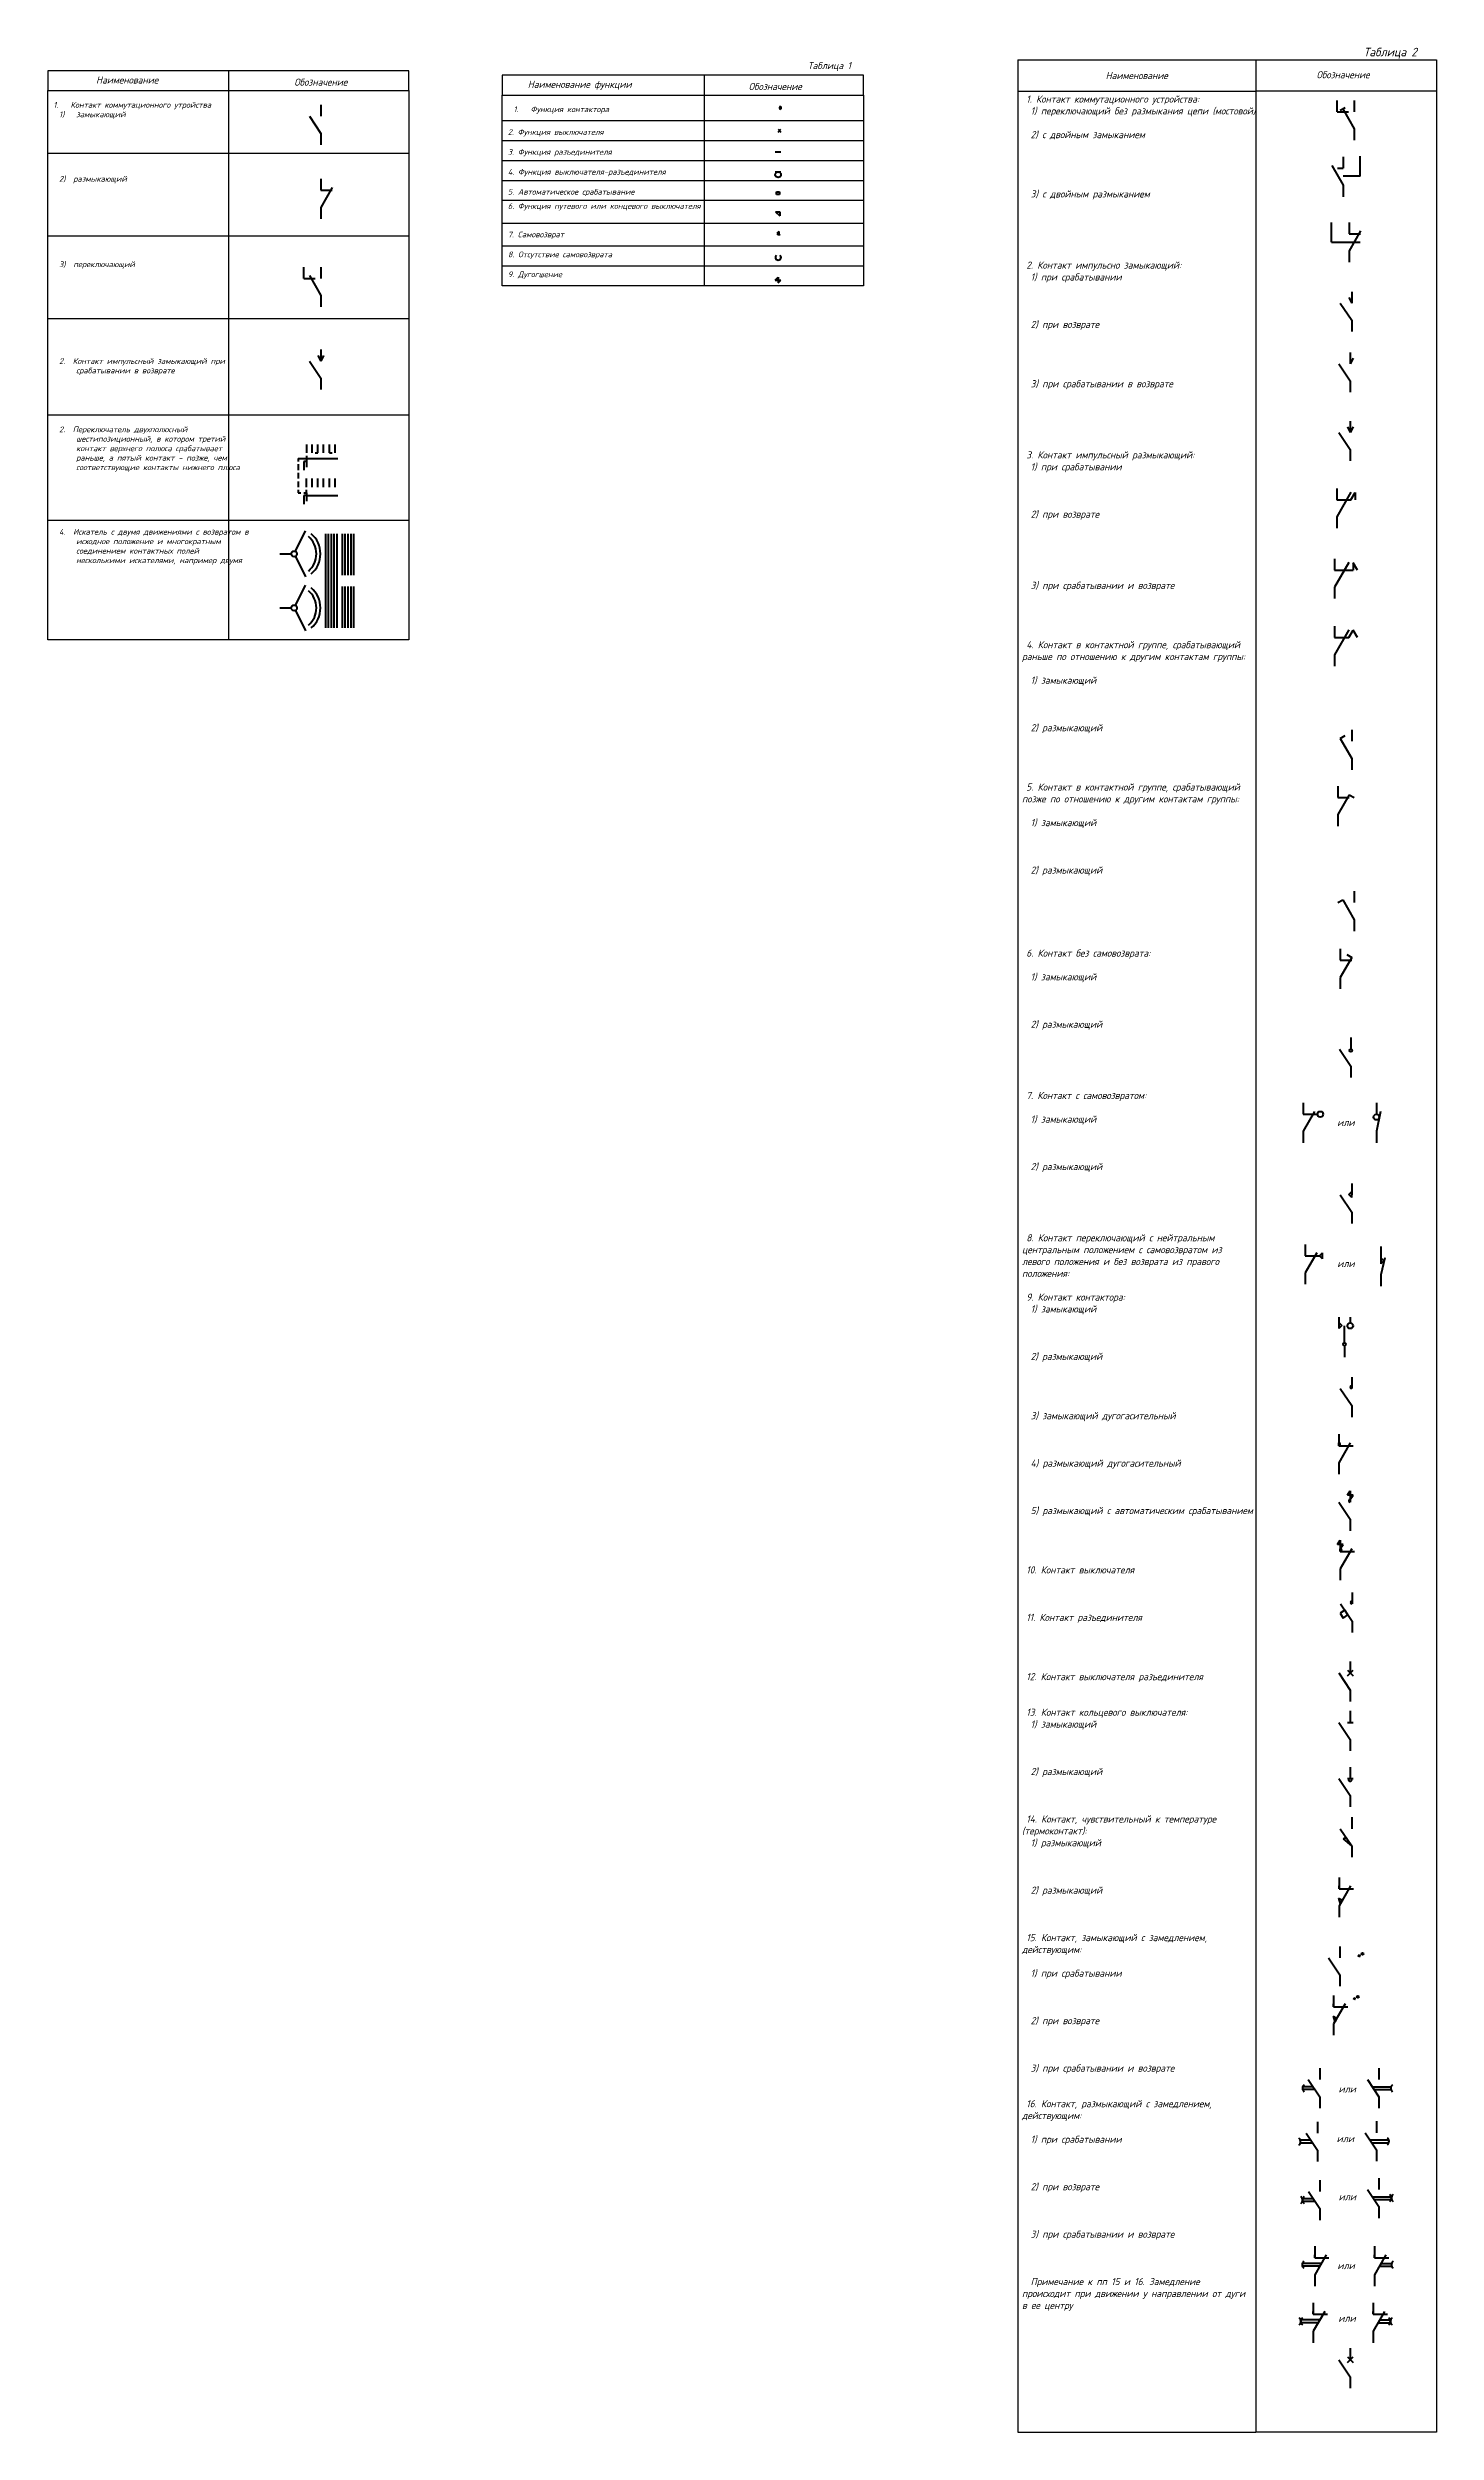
# Model space of a CAD drawing. Header units: millimetres. Extents: x 2441 to 4766, y 634 to 1472.
# Drawn here: x 2441 to 2929, y 634 to 1472 of the extents above; entities that cross this region are included whole.
import ezdxf

# ---------------------------------------------------------------- set-up
doc = ezdxf.new("R2010")
doc.units = ezdxf.units.MM
doc.layers.get('0').update_dxf_attribs({"color": 252})
doc.layers.add('основные линии', color=7, linetype='Continuous', lineweight=50)
doc.layers.add('рамка-тонкие линии', color=7, linetype='Continuous', lineweight=30)
doc.layers.add('текст', color=7, linetype='Continuous')
doc.styles.add('стиль 2.5 ГОСТ', font='', dxfattribs={"oblique": 15, "height": 2.5})
doc.styles.add('стиль 3.5 ГОСТ', font='', dxfattribs={"oblique": 15, "height": 3.5})
doc.styles.add('стиль 5 ГОСТ', font='', dxfattribs={"oblique": 15, "height": 5})
doc.styles.get('стиль 2.5 ГОСТ').set_extended_font_data('GOST type B')
doc.styles.get('стиль 3.5 ГОСТ').set_extended_font_data('GOST type B')
doc.styles.get('стиль 5 ГОСТ').set_extended_font_data('GOST type B')

msp = doc.modelspace()

# ---------------------------------------------------------------- texts
at = {"layer": 'рамка-тонкие линии', "style": 'стиль 5 ГОСТ'}
for s, insert, char_height, width, attachment_point in [('\\pxqc;Таблица 1', (2715.86, 1465), 2.5, 63.5, 5), ('Наименование', (2458.11, 1461.53), 2.5, 43, 1), ('\\pxqc;Обозначение', (2537.11, 1459.53), 2.5, 63.5, 5), ('Наименование функции', (2609.86, 1460), 2.5, 46.5, 1), ('\\pxqc;Обозначение', (2696.86, 1458), 2.5, 63.5, 5), ('\\pxi-3,l4,t4;1.^IКонтакт коммутационного утройства\\P\\pl5,ql,t5;1)^Iзамыкающий', (2441.11, 1452.53), 2, 63.5, 1), ('\\pxi-3,l5,ql,t5;1.^IФункция контактора', (2600.86, 1451), 2, 63.5, 1), ('\\pxi-3,l4,ql,t4;2. Функция выключателя', (2600.86, 1443), 2, 63.5, 1), ('\\pxi-3,l4,ql,t4;3. Функция разъединителя', (2600.86, 1436), 2, 63.5, 1), ('\\pxi-3,l5,ql,t5;2)  размыкающий', (2441.11, 1426.53), 2, 63.5, 1), ('\\pxi-3,l4,ql,t4;4. Функция выключателя-разъединителя', (2600.86, 1429), 2, 72, 1), ('\\pxi-3,l4,ql,t4;5. Автоматическое срабатывание', (2600.86, 1422), 2, 63.5, 1), ('\\pxi-3,l4,ql,t4;6. Функция путевого или концевого выключателя', (2600.86, 1417), 2, 67, 1), ('\\pxi-3,l4,ql,t4;8. Отсутствие самовозврата', (2600.86, 1400), 2, 63.5, 1), ('\\pxi-3,l4,ql,t4;7. Самовозврат', (2600.86, 1407), 2, 63.5, 1), ('\\pxi-3,l5,ql,t5;3)  переключающий', (2441.11, 1396.53), 2, 63.5, 1), ('\\pxi-3,l4,ql,t4;9. Дугогшение', (2600.86, 1393), 2, 63.5, 1), ('\\pxi-3,l5,ql,t5;2.  Контакт импульсный замыкающий при срабатывании в возврате', (2441.11, 1362.53), 2, 63.5, 1), ('\\pxi-3,l5,ql,t5;2.  Переключатель двухполюсный шестипозиционный, в котором третий контакт верхнего полюса срабатывает раньше, а пятый контакт - позже, чем соответствующие контакты нижнего плюса', (2441.11, 1338.53), 2, 63.5, 1), ('\\pxi-3,l5,ql,t5;4.  Искатель с двумя движениями с возвратом в исходное положение и многократным соединением контактных полей несколькими искателями, например двумя', (2441.11, 1302.53), 2, 63.5, 1)]:
    msp.add_mtext(s, dxfattribs=dict(at, insert=insert, char_height=char_height, width=width, attachment_point=attachment_point))
at = {"layer": 'текст', "attachment_point": 1}
for s, insert, char_height, width, style in [('Таблица 2', (2903.65, 1471.6), 3, 48.0222, 'стиль 5 ГОСТ'), ('Обозначение', (2887.11, 1463.38), 2.5, 24.8571, 'стиль 5 ГОСТ'), ('или', (2894.35, 1095.24), 2.5, 30.0284, 'стиль 2.5 ГОСТ'), ('или', (2894.38, 1045.68), 2.5, 30.0284, 'стиль 2.5 ГОСТ'), ('или', (2894.84, 755.69), 2.5, 30.0284, 'стиль 2.5 ГОСТ'), ('или', (2894.17, 738.24), 2.5, 30.0284, 'стиль 2.5 ГОСТ'), ('или', (2894.87, 717.81), 2.5, 30.0284, 'стиль 2.5 ГОСТ'), ('или', (2894.43, 693.62), 2.5, 30.0284, 'стиль 2.5 ГОСТ'), ('или', (2894.76, 675.14), 2.5, 30.0284, 'стиль 2.5 ГОСТ')]:
    msp.add_mtext(s, dxfattribs=dict(at, insert=insert, char_height=char_height, width=width, style=style))

# ---------------------------------------------------------------- blocks, each defined once
blk = doc.blocks.new('*T5')
at = {"layer": 'рамка-тонкие линии', "color": 0, "linetype": 'ByBlock', "lineweight": -2, "transparency": 16777216}
for p, q in [((0, 0), (83.64, 0)), ((0, 0), (0, -833.52)), ((83.64, 0), (83.64, -833.52)), ((0, -11), (83.64, -11)), ((0, -833.52), (83.64, -833.52))]:
    blk.add_line(p, q, dxfattribs=at)
at = {"layer": 'рамка-тонкие линии', "color": 0, "transparency": 16777216, "char_height": 2.5, "width": 80.6386}
for s, insert, attachment_point, style in [('{\\C256;Наименование}', (41.82, -5.5), 5, 'стиль 2.5 ГОСТ'), ('{\\C256; 1. Контакт коммутационного устройства:\\P  1) переключающий без размыкания цепи (мостовой)\\P\\P  2) с двойным замыканием\\P\\P\\P\\P\\P  3) с двойным размыканием\\P\\P\\P\\P\\P\\P 2. Контакт импульсно замыкающий:\\P  1) при срабатывании\\P\\P\\P\\P  2) при возврате\\P\\P\\P\\P\\P  3) при срабатывании в возврате\\P\\P\\P\\P\\P\\P 3. Контакт импульсный размыкающий:\\P  1) при срабатывании\\P\\P\\P\\P  2) при возврате\\P\\P\\P\\P\\P\\P  3) при срабатывании и возврате\\P\\P\\P\\P\\P 4. Контакт в контактной группе, срабатывающий раньше по отношению к другим контактам группы:\\P\\P  1) замыкающий\\P\\P\\P\\P  2) размыкающий\\P\\P\\P\\P\\P 5. Контакт в контактной группе, срабатывающий позже по отношению к другим контактам группы:\\P  \\P  1) замыкающий\\P\\P\\P\\P  2) размыкающий\\P\\P\\P\\P\\P\\P\\P 6. Контакт без самовозврата:\\P  \\P  1) замыкающий\\P\\P\\P\\P  2) размыкающий\\P\\P\\P\\P\\P\\P 7. Контакт с самовозвратом:\\P  \\P  1) замыкающий\\P\\P\\P\\P  2) размыкающий\\P\\P\\P\\P\\P\\P 8. Контакт переключающий с нейтральным центральным положением с самовозвратом из левого положения и без возврата из правого положения:\\P\\P 9. Контакт контактора:\\P  1) замыкающий\\P\\P\\P\\P  2) размыкающий\\P\\P\\P\\P\\P  3) замыкающий дугогасительный\\P\\P\\P\\P  4) размыкающий дугогасительный\\P\\P\\P\\P  5) размыкающий с автоматическим срабатыванием\\P\\P\\P\\P\\P 10. Контакт выключателя\\P\\P\\P\\P 11. Контакт разъединителя\\P\\P\\P\\P\\P 12. Контакт выключателя разъединителя \\P\\P\\P 13. Контакт кольцевого выключателя:\\P  1) замыкающий \\P\\P\\P\\P  2) размыкающий\\P\\P\\P\\P 14. Контакт, чувствительный к температуре (термоконтакт):\\P  1) размыкающий\\P\\P\\P\\P  2) размыкающий\\P\\P\\P\\P 15. Контакт, замыкающий с замедлением, действующим:\\P\\P  1) при срабатывании\\P\\P\\P\\P  2) при возврате\\P\\P\\P\\P  3) при срабатывании и возврате\\P  \\P\\P 16. Контакт, размыкающий с замедлением, действующим:\\P\\P  1) при срабатывании\\P\\P\\P\\P  2) при возврате\\P\\P\\P\\P  3) при срабатывании и возврате\\P\\P\\P\\P  Примечание к пп 15 и 16. Замедление происходит при движении у направлении от дуги в ее центру}', (1.5, -12.5), 1, 'стиль 3.5 ГОСТ')]:
    blk.add_mtext(s, dxfattribs=dict(at, insert=insert, attachment_point=attachment_point, style=style))

# ---------------------------------------------------------------- linework, layer by layer
at = {"layer": 'основные линии'}
for p, q in [((2537.11, 1451.53), (2537.11, 1447.53)), ((2698.86, 1451), (2698.86, 1450)), ((2894.33, 1449.11), (2894.33, 1453.11)), ((2895.47, 1449.62), (2897.2, 1450.61)), ((2896.33, 1450.11), (2900.33, 1443.11)), ((2900.33, 1453.11), (2900.33, 1449.11)), ((2533.11, 1447.53), (2537.11, 1441.53)), ((2537.11, 1441.53), (2537.11, 1437.53)), ((2697.86, 1442), (2698.86, 1443)), ((2697.86, 1443), (2698.86, 1442)), ((2894.33, 1449.11), (2898.33, 1449.11)), ((2900.33, 1443.11), (2900.33, 1439.11)), ((2696.86, 1435), (2698.86, 1435)), ((2896.47, 1433.28), (2896.47, 1429.28)), ((2902.46, 1426.51), (2902.46, 1433.51)), ((2537.11, 1425.53), (2537.11, 1421.53)), ((2696.86, 1428), (2698.86, 1428)), ((2892.47, 1430.28), (2896.47, 1423.28)), ((2894.47, 1429.28), (2896.47, 1429.28)), ((2902.46, 1426.51), (2896.46, 1426.51)), ((2541.11, 1422.53), (2537.11, 1415.53)), ((2537.11, 1421.53), (2541.11, 1421.53)), ((2697.32, 1421), (2698.32, 1421)), ((2697.32, 1420), (2697.32, 1421)), ((2698.32, 1420), (2697.32, 1420)), ((2698.32, 1421), (2698.32, 1420)), ((2896.47, 1423.28), (2896.47, 1419.28)), ((2537.11, 1415.53), (2537.11, 1411.53)), ((2696.93, 1414), (2698.43, 1414)), ((2696.93, 1414), (2698.43, 1412.5)), ((2698.43, 1414), (2698.43, 1412.5)), ((2892.4, 1403.26), (2892.4, 1410.26)), ((2898.53, 1410.26), (2898.53, 1406.26)), ((2698.14, 1407), (2697.44, 1406.29)), ((2698.14, 1407), (2698.14, 1406)), ((2892.4, 1403.26), (2902.4, 1403.26)), ((2902.53, 1407.26), (2898.53, 1400.26)), ((2898.53, 1406.26), (2902.53, 1406.26)), ((2898.53, 1400.26), (2898.53, 1396.26)), ((2531.11, 1390.53), (2531.11, 1394.53)), ((2533.11, 1391.53), (2537.11, 1384.53)), ((2537.11, 1394.53), (2537.11, 1390.53)), ((2696.86, 1390), (2697.86, 1391)), ((2697.86, 1391), (2697.86, 1389)), ((2531.11, 1390.53), (2535.11, 1390.53)), ((2537.11, 1384.53), (2537.11, 1380.53)), ((2696.86, 1390), (2698.86, 1390)), ((2697.86, 1389), (2698.86, 1390)), ((2898.47, 1383.9), (2899.47, 1381.9)), ((2899.47, 1385.9), (2899.47, 1381.9)), ((2895.47, 1381.9), (2899.47, 1375.9)), ((2899.47, 1375.9), (2899.47, 1371.9)), ((2533.11, 1361.53), (2537.11, 1355.53)), ((2536.11, 1363.53), (2537.11, 1361.53)), ((2537.11, 1365.53), (2537.11, 1361.53)), ((2538.11, 1363.53), (2537.11, 1361.53)), ((2894.97, 1360.57), (2898.97, 1354.57)), ((2898.97, 1364.57), (2898.97, 1360.57)), ((2899.97, 1362.57), (2898.97, 1360.57)), ((2537.11, 1355.53), (2537.11, 1351.53)), ((2898.97, 1354.57), (2898.97, 1350.57)), ((2532.11, 1332.25), (2532.11, 1329.25)), ((2534.11, 1329.25), (2534.11, 1332.25)), ((2536.11, 1329.25), (2536.11, 1332.25)), ((2538.11, 1329.25), (2538.11, 1332.25)), ((2540.11, 1329.25), (2540.11, 1332.25)), ((2542.11, 1329.25), (2542.11, 1332.25)), ((2894.97, 1336.44), (2898.97, 1330.44)), ((2897.97, 1338.44), (2898.97, 1336.44)), ((2898.97, 1340.44), (2898.97, 1336.44)), ((2899.97, 1338.44), (2898.97, 1336.44)), ((2529.11, 1327.25), (2532.11, 1327.25)), ((2529.11, 1327.25), (2529.11, 1326.25)), ((2529.11, 1325.25), (2529.11, 1323.25)), ((2532.11, 1326.25), (2531.11, 1326.25)), ((2531.11, 1326.25), (2531.11, 1323.25)), ((2532.11, 1328.25), (2532.11, 1324.25)), ((2532.11, 1327.25), (2543.11, 1327.25)), ((2535.11, 1329.25), (2536.11, 1329.25)), ((2540.11, 1329.25), (2541.11, 1329.25)), ((2898.97, 1330.44), (2898.97, 1326.44)), ((2529.11, 1322.25), (2529.11, 1320.25)), ((2529.11, 1319.25), (2529.11, 1317.25)), ((2529.11, 1316.25), (2529.11, 1315.25)), ((2532.11, 1317.25), (2532.11, 1320.25)), ((2532.11, 1315.25), (2532.11, 1316.25)), ((2534.11, 1317.25), (2534.11, 1320.25)), ((2536.11, 1317.25), (2536.11, 1320.25)), ((2538.11, 1317.25), (2538.11, 1320.25)), ((2540.11, 1317.25), (2540.11, 1320.25)), ((2542.11, 1317.25), (2542.11, 1320.25)), ((2894.21, 1316.78), (2894.21, 1312.78)), ((2899.17, 1315.46), (2894.21, 1306.78)), ((2899.21, 1312.78), (2900.72, 1315.37)), ((2900.72, 1315.37), (2900.72, 1312.78)), ((2529.11, 1315.25), (2530.11, 1315.25)), ((2531.11, 1315.25), (2532.11, 1315.25)), ((2532.11, 1314.25), (2531.11, 1314.25)), ((2531.11, 1314.25), (2531.11, 1311.25)), ((2532.11, 1315.25), (2532.11, 1312.25)), ((2532.11, 1314.25), (2543.11, 1314.25)), ((2894.21, 1312.78), (2899.21, 1312.78)), ((2528.18, 1294.68), (2531.76, 1301.84)), ((2538.73, 1300.79), (2538.73, 1267.79)), ((2539.73, 1300.79), (2539.73, 1267.79)), ((2540.73, 1300.79), (2540.73, 1267.79)), ((2541.73, 1300.79), (2541.73, 1267.79)), ((2542.73, 1300.79), (2542.73, 1267.79)), ((2544.73, 1286.29), (2544.73, 1300.79)), ((2545.73, 1286.29), (2545.73, 1300.79)), ((2546.73, 1286.29), (2546.73, 1300.79)), ((2547.73, 1286.29), (2547.73, 1300.79)), ((2548.73, 1286.29), (2548.73, 1300.79)), ((2894.21, 1306.78), (2894.21, 1302.78)), ((2522.73, 1293.79), (2526.73, 1293.79)), ((2528.18, 1292.89), (2531.76, 1285.74)), ((2893.45, 1292.05), (2893.45, 1288.05)), ((2898.41, 1290.73), (2893.45, 1282.05)), ((2901.48, 1288.05), (2899.97, 1290.64)), ((2899.97, 1290.64), (2899.97, 1288.05)), ((2528.18, 1275.68), (2531.76, 1282.84)), ((2544.73, 1267.79), (2544.73, 1282.29)), ((2545.73, 1267.79), (2545.73, 1282.29)), ((2546.73, 1267.79), (2546.73, 1282.29)), ((2547.73, 1267.79), (2547.73, 1282.29)), ((2548.73, 1267.79), (2548.73, 1282.29)), ((2893.45, 1288.05), (2899.97, 1288.05)), ((2893.45, 1282.05), (2893.45, 1278.05)), ((2522.73, 1274.79), (2526.73, 1274.79)), ((2528.18, 1273.89), (2531.76, 1266.74)), ((2893.45, 1268.36), (2893.45, 1264.36)), ((2898.41, 1267.04), (2893.45, 1258.36)), ((2898.45, 1264.36), (2899.97, 1266.95)), ((2901.48, 1264.36), (2899.97, 1266.95)), ((2893.45, 1264.36), (2898.45, 1264.36)), ((2893.45, 1258.36), (2893.45, 1254.36)), ((2899.47, 1231.94), (2899.47, 1227.94)), ((2895.47, 1228.94), (2897.2, 1229.94)), ((2895.47, 1228.94), (2899.47, 1221.94)), ((2899.47, 1221.94), (2899.47, 1217.94)), ((2894.6, 1212.16), (2894.6, 1208.16)), ((2898.6, 1209.16), (2894.6, 1202.16)), ((2894.6, 1208.16), (2898.6, 1208.16)), ((2898.6, 1209.16), (2900.33, 1208.17)), ((2894.6, 1202.16), (2894.6, 1198.16)), ((2900.33, 1175.24), (2900.33, 1171.24)), ((2894.6, 1171.25), (2896.33, 1172.24)), ((2896.33, 1172.24), (2900.33, 1165.24)), ((2900.33, 1165.24), (2900.33, 1161.24)), ((2895.47, 1154.99), (2895.47, 1150.99)), ((2899.47, 1151.99), (2895.47, 1144.99)), ((2895.47, 1150.99), (2899.47, 1150.99)), ((2897.73, 1152.98), (2899.47, 1151.99)), ((2895.47, 1144.99), (2895.47, 1140.99)), ((2899.22, 1123.82), (2899.22, 1119.82)), ((2895.22, 1119.82), (2899.22, 1113.82)), ((2899.22, 1113.82), (2899.22, 1109.82)), ((2882.44, 1100.91), (2882.44, 1096.91)), ((2886.44, 1097.91), (2882.44, 1090.91)), ((2908.14, 1100.91), (2908.14, 1096.91)), ((2909.57, 1097.91), (2908.14, 1090.91)), ((2882.44, 1096.91), (2887.44, 1096.91)), ((2882.44, 1090.91), (2882.44, 1086.91)), ((2908.14, 1090.91), (2908.14, 1086.91)), ((2899.47, 1072.54), (2899.47, 1068.54)), ((2895.47, 1068.54), (2899.47, 1062.54)), ((2898.41, 1068.66), (2899.47, 1069.72)), ((2899.47, 1067.6), (2898.41, 1068.66)), ((2899.47, 1067.6), (2899.47, 1069.72)), ((2899.47, 1062.54), (2899.47, 1058.54)), ((2883.17, 1051.18), (2883.17, 1047.18)), ((2887.17, 1048.18), (2883.17, 1041.18)), ((2888.17, 1047.18), (2889.23, 1048.24)), ((2889.23, 1046.12), (2889.23, 1048.24)), ((2909.76, 1050.44), (2909.76, 1046.44)), ((2883.17, 1047.18), (2888.17, 1047.18)), ((2883.17, 1041.18), (2883.17, 1037.18)), ((2889.23, 1046.12), (2888.17, 1047.18)), ((2909.76, 1046.44), (2910.82, 1045.37)), ((2909.76, 1046.44), (2909.76, 1044.31)), ((2911.06, 1046.44), (2909.76, 1040.44)), ((2910.82, 1045.37), (2909.76, 1044.31)), ((2909.76, 1040.44), (2909.76, 1036.44)), ((2894.97, 1025.58), (2894.97, 1021.58)), ((2894.97, 1023.71), (2896.03, 1022.65)), ((2894.97, 1023.71), (2894.97, 1021.58)), ((2896.03, 1022.65), (2894.97, 1021.58)), ((2896.97, 1016.58), (2896.97, 1022.58)), ((2898.97, 1025.58), (2898.97, 1023.58)), ((2896.97, 1015.58), (2896.97, 1011.58)), ((2895.47, 1000.53), (2899.47, 994.53)), ((2899.47, 1004.53), (2899.47, 1000.53)), ((2899.47, 1001.53), (2899.47, 1000.53)), ((2899.47, 994.53), (2899.47, 990.53)), ((2894.97, 984.45), (2894.97, 980.45)), ((2898.97, 981.45), (2894.97, 974.45)), ((2894.97, 980.45), (2894.97, 981.45)), ((2894.97, 980.45), (2899.97, 980.45)), ((2894.97, 974.45), (2894.97, 970.45)), ((2897.97, 963.08), (2898.97, 964.58)), ((2898.97, 964.58), (2898.97, 960.58)), ((2894.97, 960.58), (2898.97, 954.58)), ((2899.97, 963.08), (2897.97, 963.08)), ((2898.97, 961.58), (2899.97, 963.08)), ((2898.97, 961.58), (2898.97, 960.58)), ((2894.47, 945.73), (2895.47, 947.23)), ((2895.47, 947.23), (2895.47, 943.23)), ((2898.97, 954.58), (2898.97, 950.58)), ((2896.47, 945.73), (2894.47, 945.73)), ((2895.47, 944.23), (2896.47, 945.73)), ((2899.47, 944.23), (2895.47, 937.23)), ((2895.47, 943.23), (2895.47, 944.23)), ((2895.47, 943.23), (2900.47, 943.23)), ((2895.47, 937.23), (2895.47, 933.23)), ((2897.02, 922.67), (2895.36, 921.56)), ((2895.58, 924.83), (2899.58, 918.83)), ((2898.13, 921), (2897.02, 922.67)), ((2899.58, 928.83), (2899.58, 924.83)), ((2899.58, 927.33), (2899.58, 924.83)), ((2899.58, 925.83), (2899.58, 924.83)), ((2895.36, 921.56), (2896.47, 919.89)), ((2896.47, 919.89), (2898.13, 921)), ((2899.58, 918.83), (2899.58, 914.83)), ((2894.97, 900.59), (2898.97, 894.59)), ((2897.97, 899.59), (2899.97, 901.59)), ((2897.97, 901.59), (2899.97, 899.59)), ((2898.97, 904.59), (2898.97, 900.59)), ((2898.97, 894.59), (2898.97, 890.59)), ((2894.97, 883.24), (2898.97, 877.24)), ((2897.97, 883.24), (2899.97, 883.24)), ((2898.97, 887.24), (2898.97, 883.24)), ((2898.97, 877.24), (2898.97, 873.24)), ((2894.97, 863.52), (2898.97, 857.52)), ((2897.97, 863.52), (2899.97, 863.52)), ((2898.97, 867.52), (2898.97, 863.52)), ((2898.97, 857.52), (2898.97, 853.52)), ((2899.47, 849.89), (2899.47, 845.89)), ((2895.47, 845.89), (2899.47, 839.89)), ((2896.63, 842.33), (2897.47, 842.89)), ((2899.47, 839.89), (2896.63, 842.33)), ((2899.47, 839.89), (2899.47, 835.89)), ((2894.87, 821.48), (2896.18, 820.73)), ((2894.87, 821.48), (2895.43, 819.43)), ((2895.06, 828.78), (2895.06, 824.78)), ((2899.06, 825.78), (2895.06, 818.78)), ((2895.06, 824.78), (2895.06, 825.78)), ((2895.06, 824.78), (2900.06, 824.78)), ((2895.06, 818.78), (2895.06, 814.78)), ((2896.18, 820.73), (2895.43, 819.43)), ((2895.28, 804.5), (2895.28, 800.5)), ((2891.28, 800.5), (2895.28, 794.5)), ((2901.68, 801.42), (2902.52, 801.08)), ((2902.21, 801.68), (2901.88, 800.8)), ((2895.28, 794.5), (2895.28, 790.5)), ((2892.95, 780.01), (2894.25, 779.27)), ((2892.95, 780.01), (2893.51, 777.97)), ((2893.13, 787.31), (2893.13, 783.31)), ((2897.13, 784.31), (2893.13, 777.31)), ((2893.13, 783.31), (2893.13, 784.31)), ((2893.13, 783.31), (2898.13, 783.31)), ((2894.25, 779.27), (2893.51, 777.97)), ((2900.01, 786.34), (2900.86, 785.99)), ((2900.55, 786.59), (2900.22, 785.71)), ((2893.13, 777.31), (2893.13, 773.31)), ((2885.89, 755.21), (2882.22, 755.21)), ((2886.55, 754.21), (2882.22, 754.21)), ((2884.22, 757.71), (2888.22, 751.71)), ((2888.22, 761.71), (2888.22, 757.71)), ((2904.97, 757.71), (2908.97, 751.71)), ((2906.64, 755.21), (2913.3, 755.21)), ((2907.3, 754.21), (2913.3, 754.21)), ((2908.97, 761.71), (2908.97, 757.71)), ((2888.22, 751.71), (2888.22, 747.71)), ((2908.97, 751.71), (2908.97, 747.71)), ((2883.41, 738.91), (2887.41, 732.91)), ((2887.41, 742.91), (2887.41, 738.91)), ((2904.16, 739.07), (2908.16, 733.07)), ((2908.16, 743.07), (2908.16, 739.07)), ((2885.08, 736.41), (2881.41, 736.41)), ((2885.75, 735.41), (2881.41, 735.41)), ((2887.41, 732.91), (2887.41, 728.91)), ((2905.83, 736.57), (2912.5, 736.57)), ((2906.5, 735.57), (2912.5, 735.57)), ((2908.16, 733.07), (2908.16, 729.07)), ((2888.25, 722.39), (2888.25, 718.39)), ((2909, 723.1), (2909, 719.1)), ((2885.92, 715.89), (2882.25, 715.89)), ((2886.59, 714.89), (2882.25, 714.89)), ((2884.25, 718.39), (2888.25, 712.39)), ((2888.25, 712.39), (2888.25, 708.39)), ((2905, 719.1), (2909, 713.1)), ((2906.67, 716.6), (2913.34, 716.6)), ((2907.34, 715.6), (2913.34, 715.6)), ((2909, 713.1), (2909, 709.1)), ((2886.47, 699.16), (2886.47, 695.16)), ((2890.47, 696.16), (2886.47, 689.16)), ((2886.47, 695.16), (2886.47, 696.16)), ((2907.49, 699.16), (2907.49, 695.16)), ((2911.49, 696.16), (2907.49, 689.16)), ((2907.49, 695.16), (2907.49, 696.16)), ((2888.76, 693.16), (2882.14, 693.16)), ((2888.19, 692.16), (2882.14, 692.16)), ((2886.47, 695.16), (2891.47, 695.16)), ((2886.47, 689.16), (2886.47, 685.16)), ((2907.49, 695.16), (2912.49, 695.16)), ((2907.49, 689.16), (2907.49, 685.16)), ((2909.2, 692.16), (2913.49, 692.16)), ((2909.78, 693.16), (2913.49, 693.16)), ((2885.98, 679.29), (2885.98, 675.29)), ((2907, 679.29), (2907, 675.29)), ((2888.27, 673.29), (2881.65, 673.29)), ((2887.7, 672.29), (2881.65, 672.29)), ((2889.98, 676.29), (2885.98, 669.29)), ((2885.98, 675.29), (2885.98, 676.29)), ((2885.98, 675.29), (2890.98, 675.29)), ((2911, 676.29), (2907, 669.29)), ((2907, 675.29), (2907, 676.29)), ((2907, 675.29), (2912, 675.29)), ((2908.72, 672.29), (2913, 672.29)), ((2909.29, 673.29), (2913, 673.29)), ((2885.98, 669.29), (2885.98, 665.29)), ((2898.97, 663.33), (2898.97, 659.33)), ((2907, 669.29), (2907, 665.29)), ((2894.97, 659.33), (2898.97, 653.33)), ((2897.97, 658.33), (2899.97, 660.33)), ((2897.97, 660.33), (2899.97, 658.33)), ((2898.97, 653.33), (2898.97, 649.33))]:
    msp.add_line(p, q, dxfattribs=at)
for centre, radius in [((2697.86, 1427), 1), ((2527.73, 1293.79), 1), ((2527.73, 1274.79), 1), ((2899.22, 1119.32), 0.5), ((2888.44, 1096.91), 1), ((2908.14, 1095.91), 1), ((2898.97, 1022.58), 1), ((2896.97, 1016.08), 0.5), ((2898.97, 863.02), 0.5), ((2903.28, 801.93), 0.368), ((2901.62, 786.84), 0.368)]:
    msp.add_circle(centre, radius, dxfattribs=at)
for centre, radius, start, end in [((2698.86, 1450.5), 0.5, 90, 270), ((2698.14, 1407), 1, 225, 296.56505), ((2697.89, 1398), 1, 131.40962, 48.59038), ((2527.73, 1293.79), 7.85, 309.7899, 50.40131), ((2527.73, 1293.79), 9.27, 310.4888, 49.51106), ((2527.73, 1274.79), 7.85, 309.7899, 50.40131), ((2527.73, 1274.79), 9.27, 310.4888, 49.51106), ((2899.47, 1001.03), 0.5, 90, 270), ((2894.97, 980.95), 0.5, 270, 90), ((2898.97, 961.08), 0.5, 90, 270), ((2895.47, 943.73), 0.5, 270, 90), ((2899.58, 925.33), 0.5, 90, 270), ((2883.72, 754.71), 1.58, 129.23152, 230.76848), ((2914.8, 754.71), 1.58, 129.23152, 230.76848), ((2911, 736.07), 1.58, 309.23152, 50.76848), ((2879.91, 735.91), 1.58, 309.23152, 50.76848), ((2880.59, 715.39), 1.58, 309.23152, 50.76848), ((2883.75, 715.39), 1.58, 129.23152, 230.76848), ((2911.84, 716.1), 1.58, 309.23152, 50.76848), ((2915, 716.1), 1.58, 129.23152, 230.76848), ((2883.64, 692.66), 1.58, 129.23152, 230.76848), ((2914.99, 692.66), 1.58, 129.23152, 230.76848), ((2879.99, 672.79), 1.58, 309.23152, 50.76848), ((2883.15, 672.79), 1.58, 129.23152, 230.76848), ((2911.5, 672.79), 1.58, 309.23152, 50.76848), ((2914.66, 672.79), 1.58, 129.23152, 230.76848)]:
    msp.add_arc(centre, radius, start, end, dxfattribs=at)
at = {"layer": 'рамка-тонкие линии'}
for p, q in [((2865.72, 1467.33), (2929.22, 1467.33)), ((2929.22, 1467.33), (2929.22, 633.81)), ((2504.61, 1463.53), (2504.61, 1263.53)), ((2671.86, 1462), (2671.86, 1388)), ((2929.22, 1456.33), (2865.72, 1456.33)), ((2600.86, 1446), (2727.86, 1446)), ((2441.11, 1434.53), (2568.11, 1434.53)), ((2600.86, 1439), (2727.86, 1439)), ((2600.86, 1432), (2727.86, 1432)), ((2600.86, 1425), (2727.86, 1425)), ((2600.86, 1418), (2727.86, 1418)), ((2600.86, 1410), (2727.86, 1410)), ((2441.11, 1405.53), (2568.11, 1405.53)), ((2600.86, 1402), (2727.86, 1402)), ((2600.86, 1395), (2727.86, 1395)), ((2441.11, 1376.53), (2568.11, 1376.53)), ((2568.11, 1342.53), (2441.11, 1342.53)), ((2568.11, 1305.53), (2441.11, 1305.53)), ((2929.22, 633.81), (2865.72, 633.81))]:
    msp.add_line(p, q, dxfattribs=at)
for points in [[(2441.11, 1456.53), (2568.11, 1456.53), (2568.11, 1463.53), (2441.11, 1463.53)], [(2600.86, 1455), (2727.86, 1455), (2727.86, 1462), (2600.86, 1462)], [(2568.11, 1263.53), (2441.11, 1263.53), (2441.11, 1456.53), (2568.11, 1456.53)], [(2727.86, 1388), (2600.86, 1388), (2600.86, 1455), (2727.86, 1455)]]:
    msp.add_lwpolyline(points, close=True, dxfattribs=at)

# ---------------------------------------------------------------- block references
msp.add_blockref('*T5', (2782.08, 1467.33))

msp.set_redraw_order([(e.dxf.handle, doc.entitydb.next_handle()) for e in msp.query("TEXT MTEXT ATTDEF DIMENSION ARC_DIMENSION")])  # texts and dimensions are drawn at this point

doc.saveas('drawing.dxf')
